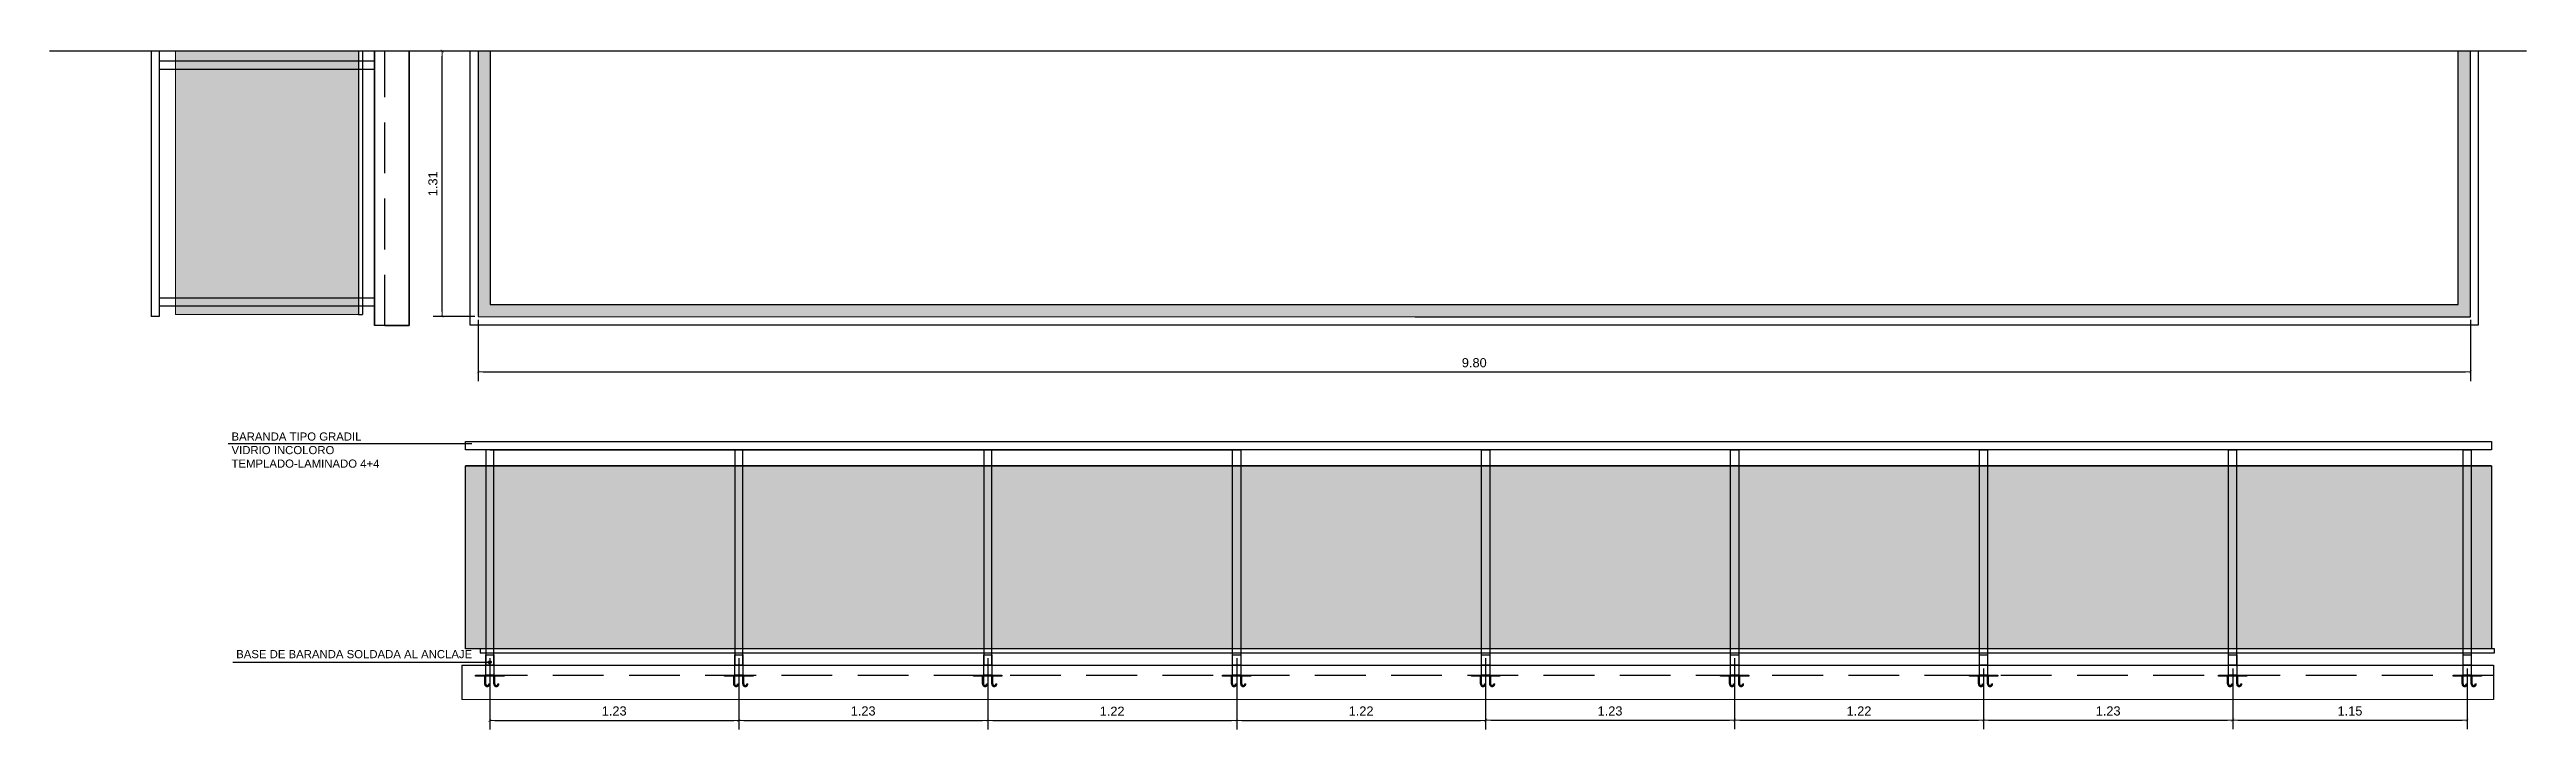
# Model space of a CAD drawing. Extents: x 465 to 637, y -105 to -61.
# Drawn here: x 563.14 to 575.32, y -64.17 to -60.83 of the extents above; entities that cross this region are included whole.
import ezdxf

# ---------------------------------------------------------------- set-up
doc = ezdxf.new("R2010")
doc.units = 0
doc.linetypes.add('DASHED2', pattern=[0.375, 0.25, -0.125])
doc.layers.add('A-Aberturas', color=2, linetype='Continuous', lineweight=18)
doc.layers.add('A-Cotas', color=1, linetype='Continuous', lineweight=5)
for name, color, linetype in [('A-Balcon', 1, 'Continuous'), ('A-Pisos', 251, 'Continuous'), ('A-Revoques', 1, 'Continuous'), ('Fachada 02', 2, 'Continuous'), ('TX-5-texto 01', 1, 'Continuous')]:
    doc.layers.add(name, color=color, linetype=linetype)
doc.layers.add('M1-Muro Común 20', color=12, linetype='Continuous', transparency=0.5)
doc.layers.add('M4-Muro Hueco 22', color=40, linetype='Continuous', transparency=0.5)
doc.styles.add('ARIAL', font='arial.ttf')
doc.styles.add('ROMANS', font='arial.ttf')
doc.dimstyles.new('ST-COTA-25', dxfattribs={"dimscale": 0.25, "dimtxt": 0.18, "dimasz": 0.1, "dimexe": 0.18, "dimexo": 0.0625, "dimgap": 0.09, "dimtad": 1, "dimzin": 4, "dimdsep": 46, "dimtxsty": 'ARIAL', "dimblk1": 'COTA_N', "dimblk2": 'COTA_N', "dimsah": 1, "dimcen": 0.09, "dimclrd": 8, "dimclre": 8, "dimclrt": 140, "dimadec": 0, "dimazin": 0, "dimtfac": 1, "dimtix": 1, "dimtmove": 0, "dimatfit": 3, "dimldrblk": 'COTA_N', "dimfxl": 0.18, "dimtolj": 1, "dimtzin": 0, "dimarcsym": 0})

msp = doc.modelspace()

# ---------------------------------------------------------------- texts
at = {"layer": 'TX-5-texto 01', "char_height": 0.04, "attachment_point": 1, "style": 'ROMANS'}
for s, insert, width in [('BARANDA TIPO GRADIL\\PVIDRIO INCOLORO TEMPLADO-LAMINADO 4+4', (564.032, -62.713, 0), 0.9637), ('BASE DE BARANDA SOLDADA AL ANCLAJE', (564.055, -63.784, 0), 1.13592)]:
    msp.add_mtext(s, dxfattribs=dict(at, insert=insert, width=width))

# ---------------------------------------------------------------- blocks, each defined once
blk = doc.blocks.new('A$C123A79A1')
h = blk.add_hatch(color=256)
h.dxf.hatch_style = 1
edge = h.paths.add_edge_path()
edge.add_arc((0.0029, 0.0029), 0.00293, 0, 360)
blk.add_circle((0.0029, 0.0029), 0.00293)
blk = doc.blocks.new('A$Cc30b21b0')
at = {"color": 252, "linetype": 'DASHED2'}
for p, q in [((-0.025, -0.043), (-0.025, -0.004)), ((-0.02, -0.043), (-0.02, -0.004)), ((-0.005, -0.043), (0, -0.043)), ((0.02, -0.043), (0.02, -0.004)), ((0.025, -0.043), (0.025, -0.004)), ((0.04, -0.043), (0.045, -0.043))]:
    blk.add_line(p, q, dxfattribs=at)
for points in [[(-0.07, 0), (0.07, 0), (0.07, -0.004), (-0.07, -0.004)], [(-0.02, 0.05), (0.02, 0.05), (0.02, 0), (-0.02, 0)]]:
    blk.add_lwpolyline(points, close=True, dxfattribs=at)
for centre, radius in [((-0.013, -0.043), 0.0125), ((-0.013, -0.043), 0.0075), ((0.032, -0.043), 0.0125), ((0.032, -0.043), 0.0075)]:
    blk.add_arc(centre, radius, 180, 0, dxfattribs=at)
blk = doc.blocks.new('COTA_N')
for p, q in [((-1, 0), (0, 0)), ((0, 0.5), (0, -0.5))]:
    blk.add_line(p, q)
at = {"color": 3, "const_width": 0.065}
blk.add_lwpolyline([(0.14, 0.14), (0.28, 0.28), (0, 0), (-0.14, -0.14), (-0.28, -0.28)], dxfattribs=at)
blk = doc.blocks.new('*D78')
at = {"layer": 'A-Cotas', "color": 8, "lineweight": -2, "transparency": 16777216}
for p, q in [((565.303, -63.824, 0), (565.303, -64.175, 0)), ((566.528, -63.824, 0), (566.528, -64.175, 0)), ((565.328, -64.13, 0), (566.503, -64.13, 0))]:
    blk.add_line(p, q, dxfattribs=at)
at = {"layer": 'Defpoints', "color": 0, "transparency": 16777216}
for p in [(565.303, -63.808, 0), (566.528, -63.808, 0), (566.528, -64.13, 0)]:
    blk.add_point(p, dxfattribs=at)
at = {"layer": 'A-Cotas', "color": 8, "lineweight": -2, "transparency": 16777216, "xscale": 0.025, "yscale": 0.025, "zscale": 0.025, "rotation": 180}
blk.add_blockref('COTA_N', (565.303, -64.13, 0), dxfattribs=at)
at = {"layer": 'A-Cotas', "color": 8, "lineweight": -2, "transparency": 16777216, "xscale": 0.025, "yscale": 0.025, "zscale": 0.025}
blk.add_blockref('COTA_N', (566.528, -64.13, 0), dxfattribs=at)
at = {"layer": 'A-Cotas', "transparency": 16777216, "insert": (565.915, -64.084, 0), "char_height": 0.045, "attachment_point": 5, "style": 'ARIAL'}
blk.add_mtext('\\A1;1.23', dxfattribs=at)
blk = doc.blocks.new('*D79')
at = {"layer": 'A-Cotas', "color": 8, "lineweight": -2, "transparency": 16777216}
for p, q in [((566.528, -63.824, 0), (566.528, -64.175, 0)), ((567.753, -63.874, 0), (567.753, -64.175, 0)), ((566.553, -64.13, 0), (567.728, -64.13, 0))]:
    blk.add_line(p, q, dxfattribs=at)
at = {"layer": 'Defpoints', "color": 0, "transparency": 16777216}
for p in [(566.528, -63.808, 0), (567.753, -63.858, 0), (567.753, -64.13, 0)]:
    blk.add_point(p, dxfattribs=at)
at = {"layer": 'A-Cotas', "color": 8, "lineweight": -2, "transparency": 16777216, "xscale": 0.025, "yscale": 0.025, "zscale": 0.025, "rotation": 180}
blk.add_blockref('COTA_N', (566.528, -64.13, 0), dxfattribs=at)
at = {"layer": 'A-Cotas', "color": 8, "lineweight": -2, "transparency": 16777216, "xscale": 0.025, "yscale": 0.025, "zscale": 0.025}
blk.add_blockref('COTA_N', (567.753, -64.13, 0), dxfattribs=at)
at = {"layer": 'A-Cotas', "transparency": 16777216, "insert": (567.14, -64.084, 0), "char_height": 0.045, "attachment_point": 5, "style": 'ARIAL'}
blk.add_mtext('\\A1;1.23', dxfattribs=at)
blk = doc.blocks.new('*D73')
at = {"layer": 'A-Cotas', "color": 8, "lineweight": -2, "transparency": 16777216}
for p, q in [((567.753, -63.824), (567.753, -64.175)), ((568.978, -63.824), (568.978, -64.175)), ((567.778, -64.13), (568.953, -64.13))]:
    blk.add_line(p, q, dxfattribs=at)
at = {"layer": 'Defpoints', "color": 0, "transparency": 16777216}
for p in [(567.753, -63.808, 0), (568.978, -63.808, 0), (568.978, -64.13)]:
    blk.add_point(p, dxfattribs=at)
at = {"layer": 'A-Cotas', "color": 8, "lineweight": -2, "transparency": 16777216, "xscale": 0.025, "yscale": 0.025, "zscale": 0.025, "rotation": 180}
blk.add_blockref('COTA_N', (567.753, -64.13), dxfattribs=at)
at = {"layer": 'A-Cotas', "color": 8, "lineweight": -2, "transparency": 16777216, "xscale": 0.025, "yscale": 0.025, "zscale": 0.025}
blk.add_blockref('COTA_N', (568.978, -64.13), dxfattribs=at)
at = {"layer": 'A-Cotas', "transparency": 16777216, "insert": (568.365, -64.085), "char_height": 0.045, "attachment_point": 5, "style": 'ARIAL'}
blk.add_mtext('\\A1;1.22', dxfattribs=at)
blk = doc.blocks.new('*D75')
at = {"layer": 'A-Cotas', "color": 8, "lineweight": -2, "transparency": 16777216}
for p, q in [((568.978, -63.839), (568.978, -64.175)), ((570.203, -63.839), (570.203, -64.175)), ((569.003, -64.13), (570.178, -64.13))]:
    blk.add_line(p, q, dxfattribs=at)
at = {"layer": 'Defpoints', "color": 0, "transparency": 16777216}
for p in [(568.978, -63.824), (570.203, -63.824), (570.203, -64.13)]:
    blk.add_point(p, dxfattribs=at)
at = {"layer": 'A-Cotas', "color": 8, "lineweight": -2, "transparency": 16777216, "xscale": 0.025, "yscale": 0.025, "zscale": 0.025, "rotation": 180}
blk.add_blockref('COTA_N', (568.978, -64.13), dxfattribs=at)
at = {"layer": 'A-Cotas', "color": 8, "lineweight": -2, "transparency": 16777216, "xscale": 0.025, "yscale": 0.025, "zscale": 0.025}
blk.add_blockref('COTA_N', (570.203, -64.13), dxfattribs=at)
at = {"layer": 'A-Cotas', "transparency": 16777216, "insert": (569.59, -64.084), "char_height": 0.045, "attachment_point": 5, "style": 'ARIAL'}
blk.add_mtext('\\A1;1.22', dxfattribs=at)
blk = doc.blocks.new('*D76')
at = {"layer": 'A-Cotas', "color": 8, "lineweight": -2, "transparency": 16777216}
for p, q in [((571.428, -63.849), (571.428, -64.174)), ((572.653, -63.874), (572.653, -64.174)), ((571.453, -64.129), (572.628, -64.129))]:
    blk.add_line(p, q, dxfattribs=at)
at = {"layer": 'Defpoints', "color": 0, "transparency": 16777216}
for p in [(571.428, -63.833, 0), (572.653, -63.858, 0), (572.653, -64.129)]:
    blk.add_point(p, dxfattribs=at)
at = {"layer": 'A-Cotas', "color": 8, "lineweight": -2, "transparency": 16777216, "xscale": 0.025, "yscale": 0.025, "zscale": 0.025, "rotation": 180}
blk.add_blockref('COTA_N', (571.428, -64.129), dxfattribs=at)
at = {"layer": 'A-Cotas', "color": 8, "lineweight": -2, "transparency": 16777216, "xscale": 0.025, "yscale": 0.025, "zscale": 0.025}
blk.add_blockref('COTA_N', (572.653, -64.129), dxfattribs=at)
at = {"layer": 'A-Cotas', "transparency": 16777216, "insert": (572.04, -64.084), "char_height": 0.045, "attachment_point": 5, "style": 'ARIAL'}
blk.add_mtext('\\A1;1.22', dxfattribs=at)
blk = doc.blocks.new('*D77')
at = {"layer": 'A-Cotas', "color": 8, "lineweight": -2, "transparency": 16777216}
for p, q in [((572.653, -63.874), (572.653, -64.174)), ((573.879, -63.874), (573.879, -64.174)), ((572.678, -64.129), (573.854, -64.129))]:
    blk.add_line(p, q, dxfattribs=at)
at = {"layer": 'Defpoints', "color": 0, "transparency": 16777216}
for p in [(572.653, -63.858, 0), (573.879, -63.858, 0), (573.879, -64.129)]:
    blk.add_point(p, dxfattribs=at)
at = {"layer": 'A-Cotas', "color": 8, "lineweight": -2, "transparency": 16777216, "xscale": 0.025, "yscale": 0.025, "zscale": 0.025, "rotation": 180}
blk.add_blockref('COTA_N', (572.653, -64.129), dxfattribs=at)
at = {"layer": 'A-Cotas', "color": 8, "lineweight": -2, "transparency": 16777216, "xscale": 0.025, "yscale": 0.025, "zscale": 0.025}
blk.add_blockref('COTA_N', (573.879, -64.129), dxfattribs=at)
at = {"layer": 'A-Cotas', "transparency": 16777216, "insert": (573.266, -64.084), "char_height": 0.045, "attachment_point": 5, "style": 'ARIAL'}
blk.add_mtext('\\A1;1.23', dxfattribs=at)
blk = doc.blocks.new('*D74')
at = {"layer": 'A-Cotas', "color": 8, "lineweight": -2, "transparency": 16777216}
for p, q in [((573.879, -63.874), (573.879, -64.174)), ((575.033, -63.874), (575.033, -64.174)), ((573.904, -64.129), (575.008, -64.129))]:
    blk.add_line(p, q, dxfattribs=at)
at = {"layer": 'Defpoints', "color": 0, "transparency": 16777216}
for p in [(573.879, -63.858, 0), (575.033, -63.858, 0), (575.033, -64.129)]:
    blk.add_point(p, dxfattribs=at)
at = {"layer": 'A-Cotas', "color": 8, "lineweight": -2, "transparency": 16777216, "xscale": 0.025, "yscale": 0.025, "zscale": 0.025, "rotation": 180}
blk.add_blockref('COTA_N', (573.879, -64.129), dxfattribs=at)
at = {"layer": 'A-Cotas', "color": 8, "lineweight": -2, "transparency": 16777216, "xscale": 0.025, "yscale": 0.025, "zscale": 0.025}
blk.add_blockref('COTA_N', (575.033, -64.129), dxfattribs=at)
at = {"layer": 'A-Cotas', "transparency": 16777216, "insert": (574.456, -64.084), "char_height": 0.045, "attachment_point": 5, "style": 'ARIAL'}
blk.add_mtext('\\A1;1.15', dxfattribs=at)
blk = doc.blocks.new('*D80')
at = {"layer": 'A-Cotas', "color": 8, "lineweight": -2, "transparency": 16777216}
for p, q in [((570.203, -63.824), (570.203, -64.174)), ((571.428, -63.824), (571.428, -64.174)), ((570.228, -64.129), (571.403, -64.129))]:
    blk.add_line(p, q, dxfattribs=at)
at = {"layer": 'Defpoints', "color": 0, "transparency": 16777216}
for p in [(570.203, -63.808, 0), (571.428, -63.808, 0), (571.428, -64.129)]:
    blk.add_point(p, dxfattribs=at)
at = {"layer": 'A-Cotas', "color": 8, "lineweight": -2, "transparency": 16777216, "xscale": 0.025, "yscale": 0.025, "zscale": 0.025, "rotation": 180}
blk.add_blockref('COTA_N', (570.203, -64.129), dxfattribs=at)
at = {"layer": 'A-Cotas', "color": 8, "lineweight": -2, "transparency": 16777216, "xscale": 0.025, "yscale": 0.025, "zscale": 0.025}
blk.add_blockref('COTA_N', (571.428, -64.129), dxfattribs=at)
at = {"layer": 'A-Cotas', "transparency": 16777216, "insert": (570.815, -64.084), "char_height": 0.045, "attachment_point": 5, "style": 'ARIAL'}
blk.add_mtext('\\A1;1.23', dxfattribs=at)
blk = doc.blocks.new('*D139')
at = {"layer": 'A-Cotas', "color": 8, "lineweight": -2, "transparency": 16777216}
for p, q in [((565.245, -62.158), (565.245, -62.46)), ((575.049, -62.159), (575.049, -62.46)), ((565.27, -62.415), (575.024, -62.415))]:
    blk.add_line(p, q, dxfattribs=at)
at = {"layer": 'Defpoints', "color": 0, "transparency": 16777216}
for p in [(565.245, -62.143, 0), (575.049, -62.144, 0), (575.049, -62.415)]:
    blk.add_point(p, dxfattribs=at)
at = {"layer": 'A-Cotas', "color": 8, "lineweight": -2, "transparency": 16777216, "xscale": 0.025, "yscale": 0.025, "zscale": 0.025, "rotation": 180}
blk.add_blockref('COTA_N', (565.245, -62.415), dxfattribs=at)
at = {"layer": 'A-Cotas', "color": 8, "lineweight": -2, "transparency": 16777216, "xscale": 0.025, "yscale": 0.025, "zscale": 0.025}
blk.add_blockref('COTA_N', (575.049, -62.415), dxfattribs=at)
at = {"layer": 'A-Cotas', "transparency": 16777216, "insert": (570.147, -62.37), "char_height": 0.045, "attachment_point": 5, "style": 'ARIAL'}
blk.add_mtext('\\A1;9.80', dxfattribs=at)
blk = doc.blocks.new('*D140')
at = {"layer": 'A-Cotas', "color": 8, "lineweight": -2, "transparency": 16777216}
for p, q in [((565.229, -60.836), (565.024, -60.836)), ((565.069, -62.118), (565.069, -60.861)), ((565.229, -62.143), (565.024, -62.143))]:
    blk.add_line(p, q, dxfattribs=at)
at = {"layer": 'Defpoints', "color": 0, "transparency": 16777216}
for p in [(565.069, -60.836), (565.245, -60.836, 0), (565.245, -62.143, 0)]:
    blk.add_point(p, dxfattribs=at)
at = {"layer": 'A-Cotas', "color": 8, "lineweight": -2, "transparency": 16777216, "xscale": 0.025, "yscale": 0.025, "zscale": 0.025}
for p, rotation in [((565.069, -60.836), 90), ((565.069, -62.143), 270)]:
    blk.add_blockref('COTA_N', p, dxfattribs=dict(at, rotation=rotation))
at = {"layer": 'A-Cotas', "transparency": 16777216, "insert": (565.023, -61.489), "char_height": 0.045, "attachment_point": 5, "rotation": 90, "style": 'ARIAL'}
blk.add_mtext('\\A1;1.31', dxfattribs=at)

# ---------------------------------------------------------------- dimensions: what is measured, and where the dimension line sits
at = {"layer": 'A-Cotas'}
dim = msp.add_linear_dim(base=(565.069, -60.836), p1=(565.245, -62.143, 0), p2=(565.245, -60.836, 0), angle=90, dimstyle='ST-COTA-25', override={"dimclrt": 256, "dimtmove": 1}, dxfattribs=at)
dim.commit()
dim.dimension.update_dxf_attribs({"geometry": '*D140', "text_midpoint": (565.023, -61.489)})
for base, p1, p2, override, picture, middle in [((575.049, -62.415), (565.245, -62.143, 0), (575.049, -62.144, 0), {"dimclrt": 256, "dimtmove": 1}, '*D139', (570.147, -62.37)), ((566.5275194, -64.1298583, 0), (565.3025187, -63.808024, 0), (566.5275194, -63.808024, 0), {"dimclrt": 256}, '*D78', (565.915019, -64.0843672, 0)), ((567.75252, -64.129858, 0), (566.527519, -63.808024, 0), (567.75252, -63.857923, 0), {"dimclrt": 256, "dimtmove": 1}, '*D79', (567.140019, -64.084367, 0)), ((568.977519, -64.129858), (567.75252, -63.808024, 0), (568.977519, -63.808116, 0), {"dimclrt": 256}, '*D73', (568.365019, -64.084766)), ((570.2025187, -64.1295825), (568.9775191, -63.8237409), (570.2025187, -63.8237409), {"dimclrt": 256, "dimtmove": 1}, '*D75', (569.5900189, -64.0844904)), ((571.427518692, -64.129490579), (570.202518692, -63.808115927, -0.000000009), (571.427518692, -63.80802399, -0.000000009), {"dimclrt": 256, "dimtmove": 1}, '*D80', (570.815018692, -64.083999446)), ((572.6525178, -64.1294906), (571.4275183, -63.8329733, 0), (572.6525178, -63.8579227, 0), {"dimclrt": 256, "dimtmove": 1}, '*D76', (572.040018, -64.0843985)), ((573.879, -64.129), (572.653, -63.858, 0), (573.879, -63.858, 0), {"dimclrt": 256, "dimtmove": 1}, '*D77', (573.266, -64.084)), ((575.033, -64.129), (573.879, -63.858, 0), (575.033, -63.858, 0), {"dimclrt": 256, "dimtmove": 1}, '*D74', (574.456, -64.084))]:
    dim = msp.add_linear_dim(base=base, p1=p1, p2=p2, dimstyle='ST-COTA-25', override=override, dxfattribs=at)
    dim.commit()
    dim.dimension.update_dxf_attribs({"geometry": picture, "text_midpoint": middle})

# ---------------------------------------------------------------- hatches: boundary and pattern name
at = {"layer": 'A-Balcon', "transparency": 33554460}
h = msp.add_hatch(color=141, dxfattribs=at)
h.dxf.hatch_style = 1
h.paths.add_polyline_path([(575.153, -63.778), (565.183, -63.778), (565.183, -62.878), (575.153, -62.878)])
at = {"layer": 'M1-Muro Común 20', "transparency": 33554460}
h = msp.add_hatch(color=141, dxfattribs=at)
h.dxf.hatch_style = 1
h.paths.add_polyline_path([(564.656, -62.132), (564.656, -60.836), (563.756, -60.836), (563.756, -62.132)])
at = {"layer": 'M4-Muro Hueco 22', "transparency": 33554544}
h = msp.add_hatch(color=253, dxfattribs=at)
h.dxf.hatch_style = 1
h.paths.add_polyline_path([(575.049, -60.836), (574.989, -60.836), (574.989, -62.084), (569.856, -62.084), (565.305, -62.083), (565.305, -60.836), (565.245, -60.836), (565.245, -62.143), (569.856, -62.144), (575.049, -62.144)])

# ---------------------------------------------------------------- linework, layer by layer
at = {"color": 4, "elevation": 0}
msp.add_lwpolyline([(575.324, -60.836), (563.137, -60.836)], dxfattribs=at)
at = {"layer": 'A-Aberturas', "color": 253, "elevation": 0}
msp.add_lwpolyline([(564.656, -62.132), (564.656, -60.836), (563.756, -60.836), (563.756, -62.132)], close=True, dxfattribs=at)
at = {"layer": 'A-Balcon'}
msp.add_line((575.167, -63.798, 0), (575.167, -63.778, 0), dxfattribs=at)
at = {"layer": 'A-Balcon', "elevation": 0}
for points in [[(563.676, -60.836), (563.676, -62.142), (563.636, -62.142)], [(563.636, -60.836), (563.636, -62.142)], [(564.736, -60.886), (563.676, -60.886), (563.676, -60.926)], [(564.736, -60.926), (563.676, -60.926)], [(564.656, -60.836), (564.656, -62.132), (564.676, -62.132)], [(564.676, -60.836), (564.676, -62.132)], [(564.736, -62.052), (563.676, -62.052), (563.676, -62.092)], [(564.736, -62.092), (563.676, -62.092)], [(575.153, -62.878), (565.183, -62.878)], [(565.303, -62.798), (568.978, -62.798)], [(575.167, -63.778), (565.256, -63.778), (565.256, -63.798), (575.167, -63.798)]]:
    msp.add_lwpolyline(points, dxfattribs=at)
at = {"layer": 'A-Balcon', "color": 3, "elevation": 0}
for points in [[(565.245, -60.836), (565.245, -62.143), (569.856, -62.144)], [(565.305, -60.836), (565.305, -62.083), (569.856, -62.084)], [(569.856, -62.144), (575.049, -62.144), (575.049, -60.836)], [(569.856, -62.084), (574.989, -62.084), (574.989, -60.836)]]:
    msp.add_lwpolyline(points, dxfattribs=at)
at = {"layer": 'A-Balcon', "elevation": 0}
for points in [[(575.153, -62.798), (565.183, -62.798), (565.183, -62.758), (575.153, -62.758)], [(575.153, -63.778), (565.183, -63.778), (565.183, -62.878), (575.153, -62.878)], [(565.323, -63.858), (565.323, -62.798), (565.283, -62.798), (565.283, -63.858)], [(566.548, -63.858), (566.548, -62.798), (566.508, -62.798), (566.508, -63.858)], [(567.773, -63.858), (567.773, -62.798), (567.733, -62.798), (567.733, -63.858)], [(568.958, -63.858), (568.958, -62.798), (568.998, -62.798), (568.998, -63.858)], [(570.183, -63.858), (570.183, -62.798), (570.223, -62.798), (570.223, -63.858)], [(571.408, -63.858), (571.408, -62.798), (571.448, -62.798), (571.448, -63.858)], [(572.633, -63.858), (572.633, -62.798), (572.673, -62.798), (572.673, -63.858)], [(573.858, -63.858), (573.858, -62.798), (573.898, -62.798), (573.898, -63.858)], [(575.013, -63.858), (575.013, -62.798), (575.053, -62.798), (575.053, -63.858)], [(565.283, -63.808), (565.323, -63.808), (565.323, -63.858), (565.283, -63.858)], [(566.508, -63.808), (566.548, -63.808), (566.548, -63.858), (566.508, -63.858)], [(567.733, -63.808), (567.773, -63.808), (567.773, -63.858), (567.733, -63.858)], [(568.958, -63.808), (568.998, -63.808), (568.998, -63.858), (568.958, -63.858)], [(570.183, -63.808), (570.223, -63.808), (570.223, -63.858), (570.183, -63.858)], [(571.408, -63.808), (571.448, -63.808), (571.448, -63.858), (571.408, -63.858)], [(572.633, -63.808), (572.673, -63.808), (572.673, -63.858), (572.633, -63.858)], [(573.859, -63.808), (573.899, -63.808), (573.899, -63.858), (573.859, -63.858)], [(575.013, -63.808), (575.053, -63.808), (575.053, -63.858), (575.013, -63.858)]]:
    msp.add_lwpolyline(points, close=True, dxfattribs=at)
at = {"layer": 'A-Cotas'}
msp.add_line((565.165, -64.028, 0), (575.162, -64.028, 0), dxfattribs=at)
at = {"layer": 'A-Pisos'}
for p in [(566.528, -62.798, 0), (567.753, -62.798, 0)]:
    msp.add_point(p, dxfattribs=at)
at = {"layer": 'A-Revoques'}
for p, q in [((565.205, -60.836, 0), (565.205, -62.184, 0)), ((575.089, -62.184, 0), (575.089, -60.836, 0)), ((565.205, -62.184, 0), (575.089, -62.184, 0))]:
    msp.add_line(p, q, dxfattribs=at)
at = {"layer": 'Fachada 02', "color": 253}
for p, q in [((564.736, -60.836, 0), (564.736, -62.187, 0)), ((564.736, -62.187, 0), (564.736, -60.836, 0)), ((564.906, -60.836, 0), (564.906, -62.187, 0)), ((564.906, -62.187, 0), (564.906, -60.836, 0)), ((564.786, -62.187, 0), (564.736, -62.187, 0)), ((564.786, -62.187, 0), (564.906, -62.187, 0))]:
    msp.add_line(p, q, dxfattribs=at)
at = {"layer": 'Fachada 02'}
for p, q in [((565.165, -63.858, 0), (565.165, -64.028, 0)), ((565.165, -63.858, 0), (565.165, -63.858, 0)), ((565.165, -63.858, 0), (575.162, -63.858, 0)), ((575.162, -63.858, 0), (575.162, -64.028, 0))]:
    msp.add_line(p, q, dxfattribs=at)
at = {"layer": 'Fachada 02', "color": 253, "linetype": 'DASHED2', "elevation": 0}
msp.add_lwpolyline([(564.906, -62.187), (564.786, -62.187), (564.786, -60.836)], dxfattribs=at)
at = {"layer": 'Fachada 02', "color": 252, "linetype": 'DASHED2', "true_color": 0x939598, "elevation": 0}
msp.add_lwpolyline([(565.238, -63.908), (565.238, -63.908), (575.162, -63.908)], dxfattribs=at)
at = {"layer": 'TX-5-texto 01'}
for p, q in [((564.015, -62.767, 0), (565.214, -62.767, 0)), ((564.038, -63.844, 0), (565.303, -63.844, 0))]:
    msp.add_line(p, q, dxfattribs=at)

# ---------------------------------------------------------------- block references
for p in [(565.303, -63.908, 0), (566.528, -63.908, 0), (567.753, -63.908, 0), (568.978, -63.908, 0), (570.203, -63.908, 0), (571.428, -63.908, 0), (572.653, -63.908, 0), (573.879, -63.908, 0), (575.033, -63.908, 0)]:
    msp.add_blockref('A$Cc30b21b0', p)
at = {"layer": 'TX-5-texto 01', "xscale": 2.5, "yscale": 2.5, "zscale": 2.5}
msp.add_blockref('A$C123A79A1', (565.295, -63.851, 0), dxfattribs=at)

msp.set_redraw_order([(e.dxf.handle, doc.entitydb.next_handle()) for e in msp.query("TEXT MTEXT ATTDEF DIMENSION ARC_DIMENSION")])  # texts and dimensions are drawn at this point

doc.saveas('drawing.dxf')
